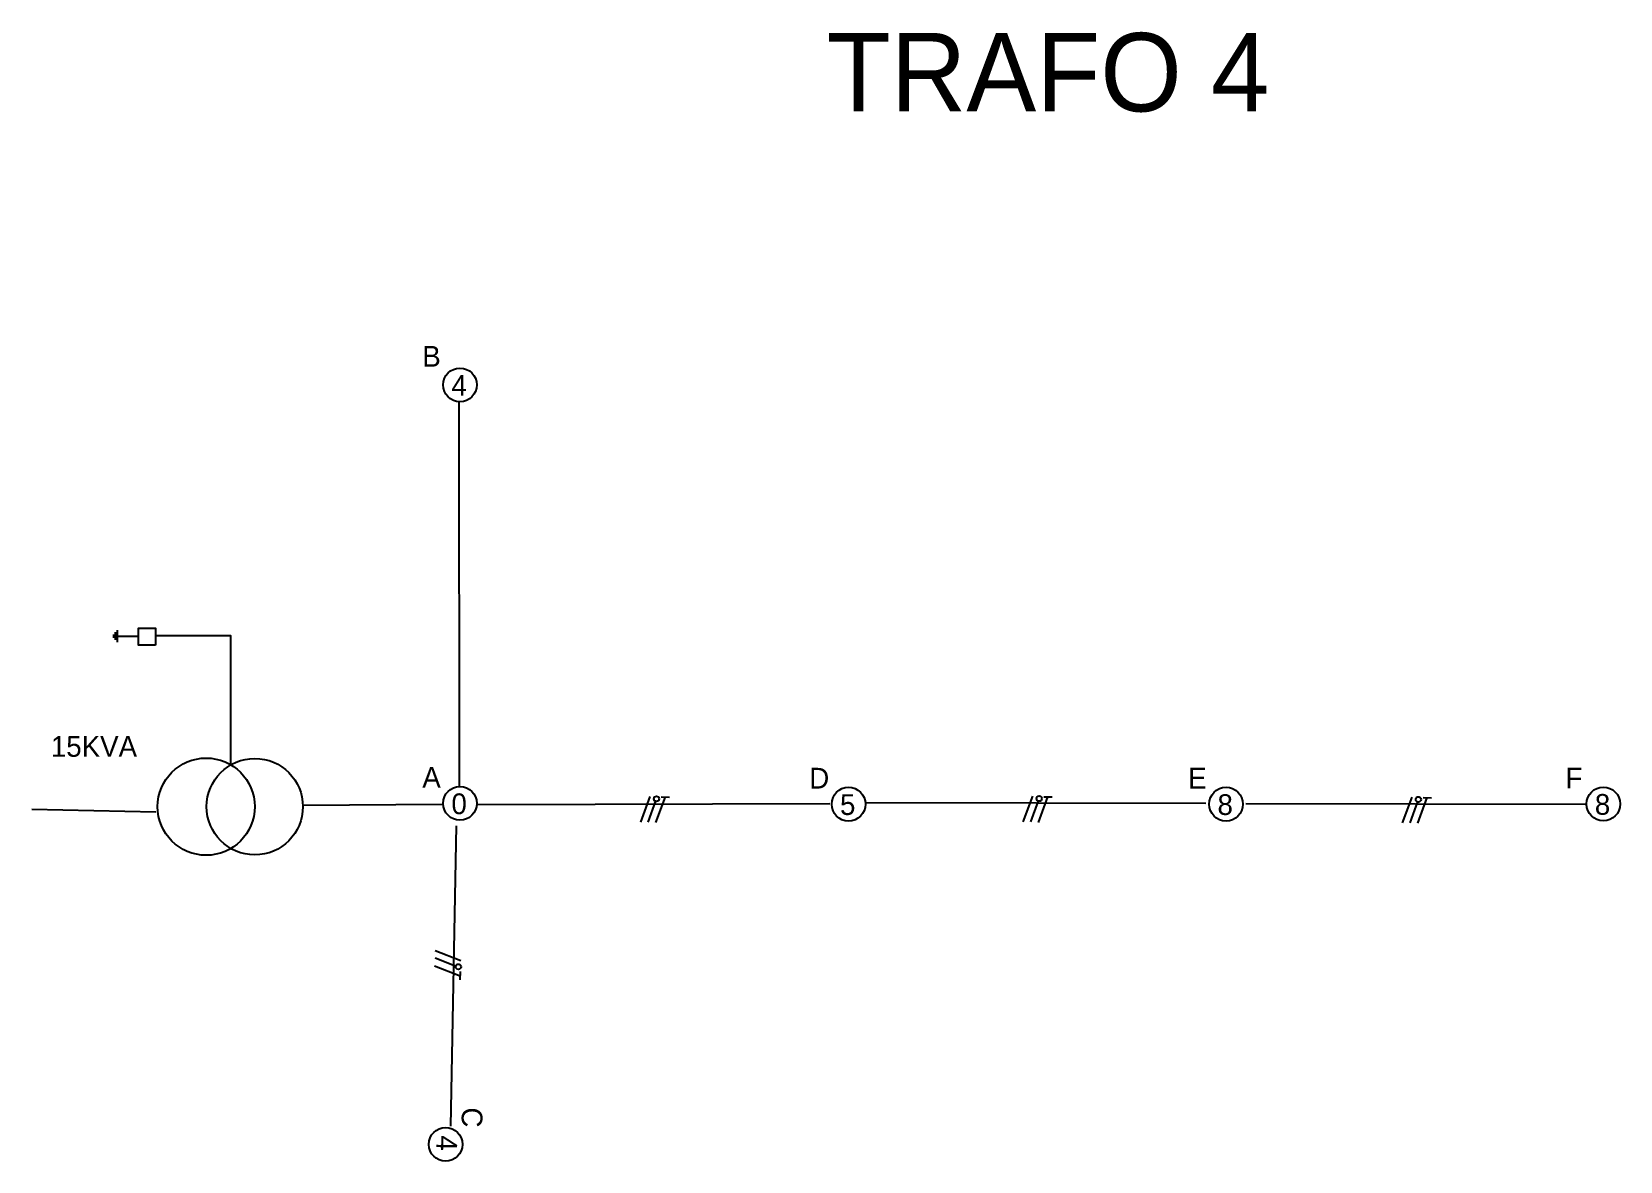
# Model space of a CAD drawing. Header units: millimetres. Extents: x -3588 to 75209, y -3737 to 38254.
# Drawn here: x 40672 to 41549, y 37618 to 38242 of the extents above; entities that cross this region are included whole.
import ezdxf

# ---------------------------------------------------------------- set-up
doc = ezdxf.new("R2010")
doc.units = ezdxf.units.MM
doc.layers.add('RED BT', color=255, linetype='Continuous')
doc.layers.add('Red MT', color=255, linetype='Continuous')

msp = doc.modelspace()

# ---------------------------------------------------------------- texts
at = {"ltscale": 0.15, "attachment_point": 1}
for s, width, gutter_width, insert, char_height in [('TRAFO 4', 915.19314, 216.492, (41111.173, 38240.865), 43.2983), ('B', 12.05698, 57.19, (40887.911, 38068.129), 11.438), ('4', 15.04387, 57.19, (40904.004, 38052.117), 11.438), ('15KVA', 17.93472, 57.19, (40682.793, 37852.826), 11.4379), ('A', 12.05698, 57.19, (40887.911, 37835.759), 11.438), ('D', 12.05698, 57.19, (41101.612, 37835.31), 11.438), ('E', 12.05698, 57.19, (41310.854, 37835.31), 11.438), ('F', 12.05698, 57.19, (41519.234, 37835.414), 11.438), ('0', 15.04387, 57.19, (40904.004, 37821.173), 11.438), ('5', 15.04387, 57.19, (41118.595, 37820.724), 11.438), ('8', 15.04387, 57.19, (41327.046, 37820.724), 11.438), ('8', 15.04387, 57.19, (41535.426, 37820.829), 11.438)]:
    msp.add_mtext_dynamic_manual_height_columns(s, width=width, gutter_width=gutter_width, heights=[0], dxfattribs=dict(at, insert=insert, char_height=char_height))
at = {"ltscale": 0.15, "char_height": 11.438, "attachment_point": 1, "rotation": 268.947973}
for s, width, insert in [('C', 12.05698, (40921.22, 37647.771)), ('4', 15.04387, (40907.277, 37632.354))]:
    msp.add_mtext_dynamic_manual_height_columns(s, width=width, gutter_width=57.19, heights=[0], dxfattribs=dict(at, insert=insert))

# ---------------------------------------------------------------- blocks, each defined once
blk = doc.blocks.new('monofasico')
at = {"layer": 'RED BT', "color": 18, "ltscale": 0.15, "true_color": 0x000000}
blk.add_lwpolyline([(5450.135, 3489.834), (5450.481, 3490.773)], dxfattribs=at)
at = {"layer": 'RED BT', "color": 3, "ltscale": 0.15}
for points in [[(5450.693, 3489.817), (5451.038, 3490.755)], [(5450.888, 3490.756), (5451.188, 3490.751)]]:
    blk.add_lwpolyline(points, dxfattribs=at)
at = {"layer": 'RED BT', "color": 9, "ltscale": 0.15, "true_color": 0xc7c8ca}
blk.add_lwpolyline([(5450.408, 3489.835), (5450.693, 3490.61)], dxfattribs=at)
blk.add_circle((5450.714, 3490.687), 0.0973, dxfattribs=at)

# ---------------------------------------------------------------- linework, layer by layer
for p, q in [((40908.506, 37825.266), (40908.205, 38037.165)), ((41133.268, 37816.08), (41320.68, 37815.759)), ((40672.256, 37812.548), (40740.703, 37811.076)), ((40822.088, 37814.707), (40898.952, 37815.162)), ((40918.508, 37815.023), (41112.974, 37815.674)), ((41342.73, 37815.609), (41530.142, 37815.288)), ((40906.607, 37803.222), (40903.577, 37637.52))]:
    msp.add_line(p, q)
at = {"ltscale": 0.15}
for p, q in [((40717.4, 37908.892), (40717.4, 37907.082)), ((40718.38, 37910.138), (40718.38, 37905.985)), ((40719.354, 37911.314), (40719.354, 37904.576)), ((40731.134, 37907.758), (40719.354, 37907.758))]:
    msp.add_line(p, q, dxfattribs=at)
msp.add_lwpolyline([(40740.496, 37903.064), (40731.134, 37903.064), (40731.134, 37912.453), (40740.496, 37912.453)], close=True, dxfattribs=at)
msp.add_lwpolyline([(40782.215, 37836.963), (40782.215, 37908.144), (40740.496, 37908.144)], dxfattribs=at)
at = {"color": 4, "ltscale": 0.15}
for centre, radius in [((40768.568, 37813.87), 26.824), ((40795.392, 37813.87), 26.588)]:
    msp.add_circle(centre, radius, dxfattribs=at)
at = {"ltscale": 0.15}
for centre in [(41331.76, 37815.248), (41540.14, 37815.353), (40900.784, 37627.509)]:
    msp.add_circle(centre, 9.312, dxfattribs=at)
at = {"layer": 'Red MT', "color": 30, "true_color": 0xf26722}
for centre in [(40908.718, 38046.641), (40908.718, 37815.698), (41123.309, 37815.248)]:
    msp.add_circle(centre, 9.312, dxfattribs=at)

# ---------------------------------------------------------------- block references
at = {"layer": 'RED BT', "color": 6, "xscale": 15.10011322645952, "yscale": 15.10011322645952, "zscale": 15.10011322645952}
for p in [(-41289.125, -14891.589), (-41077.844, -14891.449), (-40868.382, -14891.92)]:
    msp.add_blockref('monofasico', p, dxfattribs=at)
at = {"layer": 'RED BT', "color": 6, "xscale": 15.10011322645952, "yscale": 15.10011322645952, "zscale": 15.10011322645952, "rotation": 268.9479733753801}
msp.add_blockref('monofasico', (-10281.892, 120985.795), dxfattribs=at)

msp.set_redraw_order([(e.dxf.handle, doc.entitydb.next_handle()) for e in msp.query("TEXT MTEXT ATTDEF DIMENSION ARC_DIMENSION")])  # texts and dimensions are drawn at this point

doc.saveas('drawing.dxf')
